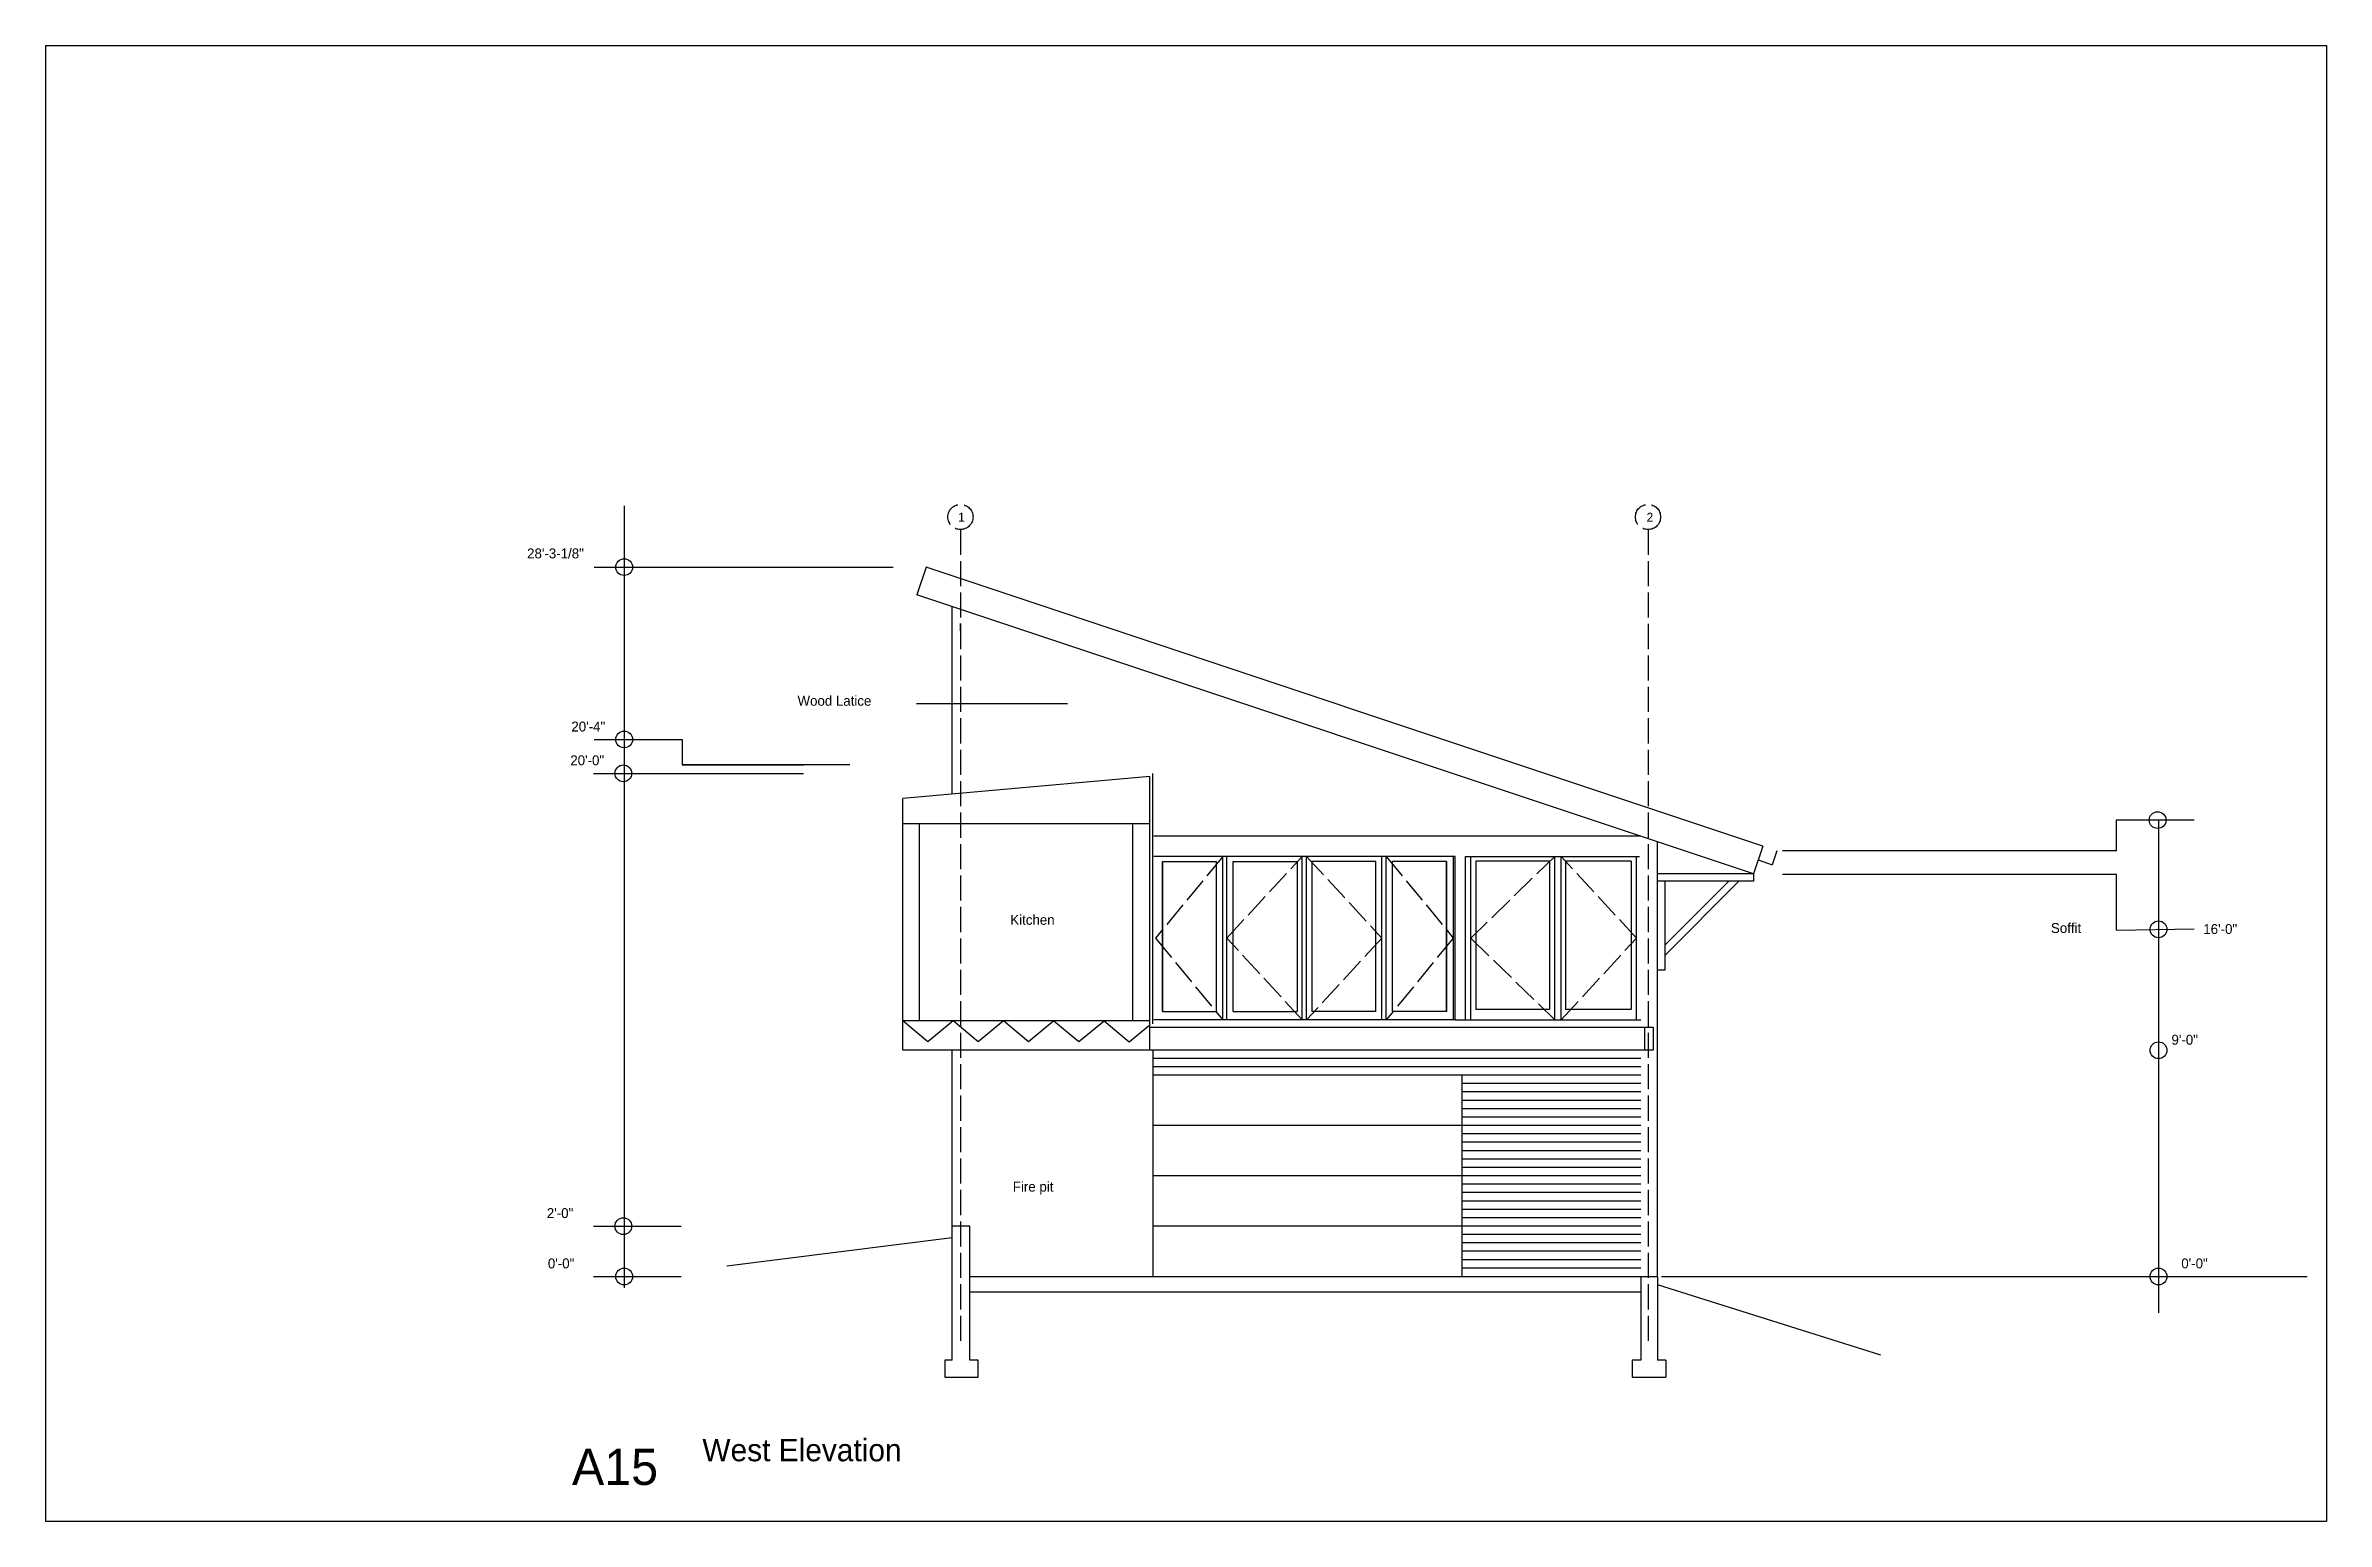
# Model space of a CAD drawing. Header units: inches. Extents: x -173 to 8050, y -1067 to 3486.
# Drawn here: x 4564 to 5652, y -308 to 396 of the extents above; entities that cross this region are included whole.
import ezdxf

# ---------------------------------------------------------------- set-up
doc = ezdxf.new("R2010")
doc.units = ezdxf.units.IN
doc.header["$MEASUREMENT"] = 0
doc.linetypes.add('ACAD_ISO02W100', pattern=[15, 12, -3])
for name, color, linetype in [('const', 7, 'Continuous'), ('e1', 7, 'Continuous'), ('e2', 251, 'Continuous'), ('glassSwing', 172, 'ACAD_ISO02W100'), ('grid', 252, 'ACAD_ISO02W100'), ('millwork', 253, 'Continuous'), ('walls', 7, 'Continuous')]:
    doc.layers.add(name, color=color, linetype=linetype)

msp = doc.modelspace()

# ---------------------------------------------------------------- texts
at = {"layer": 'const', "attachment_point": 1}
for s, insert, char_height, width in [('1', (4999.5, 173.3), 4.26, 1625.197), ('2', (5327.9, 173.3), 4.26, 1625.197), ('28\'-3-1/8"', (4793.9, 156.3), 4.74, 1805.775), ('Wood Latice', (4922.9, 86), 4.736, 1805.775), ('20\'-4"', (4815, 73.7), 4.74, 1805.775), ('20\'-0"', (4814.5, 57.6), 4.74, 1805.775), ('Kitchen', (5024.4, -18.5), 4.74, 1805.775), ('Soffit', (5520.8, -22.4), 4.74, 1805.775), ('16\'-0"', (5593.5, -22.9), 4.74, 1805.775), ('9\'-0"', (5578.3, -75.7), 4.74, 1805.775), ('Fire pit', (5025.6, -145.8), 4.74, 1805.775), ('2\'-0"', (4803.3, -158.4), 4.74, 1805.775), ('0\'-0"', (4803.8, -182.4), 4.74, 1805.775), ('0\'-0"', (5583, -182.4), 4.74, 1805.775), ('West Elevation', (4877.5, -268.5), 10.656, 4062.993), ('A15', (4815.3, -273.2), 17.26, 6582.049)]:
    msp.add_mtext(s, dxfattribs=dict(at, insert=insert, char_height=char_height, width=width))

# ---------------------------------------------------------------- linework, layer by layer
for p, q in [((4564.2, 396.2), (4564.2, -307.8)), ((4564.2, 396.2), (5652.2, 396.2)), ((5652.2, 396.2), (5652.2, -307.8)), ((5005.1, -167), (4996.6, -167)), ((4564.2, -307.8), (5652.2, -307.8))]:
    msp.add_line(p, q)
at = {"layer": 'e1'}
for p, q in [((4984.2, 147.4), (4979.8, 134.1)), ((5090.9, 25), (4973.1, 25)), ((5383.4, 14.3), (5379, 1)), ((5390.1, 12.1), (5387.9, 5.4)), ((5090.9, -72), (5331.1, -72)), ((5327.1, -83), (5327.1, -72)), ((5331.1, -72), (5331.1, -83))]:
    msp.add_line(p, q, dxfattribs=at)
at = {"layer": 'e2'}
for p, q in [((4840.2, 176.7), (4840.2, -196.5)), ((4825.9, 147.4), (4968.5, 147.4)), ((5000.6, 117), (5000.6, 120.5)), ((5000.6, 120.5), (5000.6, 117)), ((4825.9, 65.2), (4867.9, 65.2)), ((4867.9, 65.2), (4867.9, 53)), ((4825.5, 49), (4925.8, 49)), ((4947.8, 53), (4867.9, 53)), ((4867.9, 53), (4925.8, 53)), ((5552.1, 26.8), (5589.2, 26.8)), ((5552.1, 12.1), (5552.1, 26.8)), ((5572.1, 26.8), (5572.1, -208.4)), ((5325.1, 19), (5092.8, 19)), ((5552.1, 12.1), (5392.8, 12.1)), ((5236.6, 9.4), (5092.8, 9.4)), ((5097, -64.6), (5097, 6.9)), ((5097, 6.9), (5097, -64.6)), ((5097, 6.9), (5122.7, 6.9)), ((5122.7, -64.6), (5122.7, 6.9)), ((5125.7, -68.6), (5125.7, 9.4)), ((5127.7, -68.6), (5127.7, 9.4)), ((5130.7, -64.6), (5130.7, 6.9)), ((5130.7, 6.9), (5161.2, 6.9)), ((5161.2, 6.9), (5161.2, -64.6)), ((5163.7, -68.6), (5163.7, 9.4)), ((5165.7, -68.6), (5165.7, 9.4)), ((5168.2, 6.9), (5168.2, -64.6)), ((5198.7, 6.9), (5168.2, 6.9)), ((5198.7, -64.6), (5198.7, 6.9)), ((5201.7, -68.6), (5201.7, 9.4)), ((5203.7, -68.6), (5203.7, 9.4)), ((5206.7, -64.6), (5206.7, 6.9)), ((5232.5, 6.9), (5206.7, 6.9)), ((5232.5, 6.9), (5232.5, -64.6)), ((5232.5, -64.6), (5232.5, 6.9)), ((5235.7, 9.4), (5235.7, -68.6)), ((5236.6, -68.6), (5236.6, 9.4)), ((5241.6, -68.6), (5241.6, 9.4)), ((5241.6, 9.4), (5324.6, 9.4)), ((5244.1, -68.6), (5244.1, 9.4)), ((5244.1, 9.4), (5323.1, 9.4)), ((5246.4, 7.1), (5246.4, -63.6)), ((5281.6, 7.1), (5246.4, 7.1)), ((5281.6, 7.1), (5281.6, -63.6)), ((5284.1, -68.6), (5284.1, 9.4)), ((5287.1, -68.6), (5287.1, 9.4)), ((5289.3, 7.1), (5289.3, -63.6)), ((5320.6, 7.1), (5289.3, 7.1)), ((5320.6, 7.1), (5320.6, -63.6)), ((5323.1, -68.6), (5323.1, 9.4)), ((5379, 1), (5333.1, 1)), ((5552.1, 0.7), (5392.8, 0.7)), ((5552.1, -25.8), (5552.1, 0.7)), ((5379, -2.5), (5333.1, -2.5)), ((5552.1, -25.8), (5589.2, -25.1)), ((5097, -64.6), (5122.7, -64.6)), ((5130.7, -64.6), (5161.2, -64.6)), ((5198.7, -64.6), (5168.2, -64.6)), ((5232.5, -64.6), (5206.7, -64.6)), ((5281.6, -63.6), (5246.4, -63.6)), ((5320.6, -63.6), (5289.3, -63.6)), ((4985.1, -79), (4973.1, -69)), ((4997.1, -69), (4985.1, -79)), ((5009.1, -79), (4997.1, -69)), ((5021.1, -69), (5009.1, -79)), ((5033.1, -79), (5021.1, -69)), ((5045.1, -69), (5033.1, -79)), ((5057.1, -79), (5045.1, -69.2)), ((5069.1, -69.2), (5057.1, -79)), ((5081.1, -79.2), (5069.1, -69.2)), ((5090.9, -71.1), (5081.1, -79.2)), ((5236.6, -68.6), (5092.8, -68.6)), ((5236.6, -68.6), (5325.1, -68.6)), ((5244.1, -68.6), (5324.6, -68.6)), ((5327.1, -83), (5090.9, -83)), ((5325.1, -87), (5092.8, -87)), ((5325.1, -91), (5092.8, -91)), ((5240, -95), (5092.8, -95)), ((5325.1, -95), (5092.8, -95)), ((5240, -191), (5240, -95)), ((5325.1, -99), (5240, -99)), ((5325.1, -103), (5240, -103)), ((5325.1, -107), (5240, -107)), ((5240, -119), (5092.8, -119)), ((5325.1, -111), (5240, -111)), ((5325.1, -115), (5240, -115)), ((5325.1, -119), (5240, -119)), ((5325.1, -123), (5240, -123)), ((5325.1, -127), (5240, -127)), ((5325.1, -131), (5240, -131)), ((5325.1, -135), (5240, -135)), ((5325.1, -139), (5240, -139)), ((5240, -143), (5092.8, -143)), ((5325.1, -143), (5240, -143)), ((5325.1, -147), (5240, -147)), ((5325.1, -151), (5240, -151)), ((5325.1, -155), (5240, -155)), ((5325.1, -159), (5240, -159)), ((5325.1, -163), (5240, -163)), ((4825.5, -167), (4867.4, -167)), ((5240, -167), (5092.8, -167)), ((5325.1, -167), (5240, -167)), ((5325.1, -171), (5240, -171)), ((5325.1, -175), (5240, -175)), ((5325.1, -179), (5240, -179)), ((5325.1, -183), (5240, -183)), ((4825.5, -191), (4867.4, -191)), ((5325.1, -187), (5240, -187)), ((5335.1, -191), (5643, -191)), ((5557.4, -191), (5599.3, -191))]:
    msp.add_line(p, q, dxfattribs=at)
for centre in [(4840.2, 147.4), (4840.2, 65.2), (4839.8, 49), (5571.7, 26.7), (5572.1, -25.4), (5572.1, -83.1), (4839.8, -167), (4840.2, -191), (5572.1, -191)]:
    msp.add_circle(centre, 4, dxfattribs=at)
at = {"layer": 'glassSwing'}
for p, q in [((5125.7, 9.4), (5093.7, -29.6)), ((5127.7, -29.6), (5163.7, 9.4)), ((5165.7, 9.4), (5201.7, -29.6)), ((5203.7, 9.4), (5235.7, -29.6)), ((5284.1, 9.4), (5244.1, -29.6)), ((5323.1, -29.6), (5287.1, 9.4)), ((5093.7, -29.6), (5125.7, -68.6)), ((5163.7, -68.6), (5127.7, -29.6)), ((5201.7, -29.6), (5165.7, -68.6)), ((5235.7, -29.6), (5203.7, -68.6)), ((5244.1, -29.6), (5284.1, -68.6)), ((5287.1, -68.6), (5323.1, -29.6))]:
    msp.add_line(p, q, dxfattribs=at)
at = {"layer": 'grid'}
for p, q in [((5000.6, 165.3), (5000.6, -223.6)), ((5328.6, 165.3), (5328.6, -223.6))]:
    msp.add_line(p, q, dxfattribs=at)
for centre in [(5000.6, 171.3), (5328.6, 171.3)]:
    msp.add_circle(centre, 6, dxfattribs=at)
at = {"layer": 'millwork'}
for p, q in [((5092.4, -70.5), (5092.4, 49)), ((5379, 1), (5379, -2.5)), ((5336.6, -2.5), (5336.6, -44.9)), ((5372, -2.5), (5336.6, -37.9)), ((5367.1, -2.5), (5336.6, -33)), ((5336.6, -44.9), (5333.1, -44.9)), ((5092.4, -83), (5092.4, -191))]:
    msp.add_line(p, q, dxfattribs=at)
at = {"layer": 'walls'}
for p, q in [((5383.4, 14.3), (4984.2, 147.4)), ((5379, 1), (4979.8, 134.1)), ((4996.6, 39.1), (4996.6, 128.3)), ((4979.6, 82.4), (5051.6, 82.4)), ((5090.9, 47.5), (4973.1, 37)), ((5090.9, -83), (5090.9, 47.5)), ((4973.1, -83), (4973.1, 37)), ((4981.1, -69), (4981.1, 25)), ((5082.9, -69), (5082.9, 25)), ((5333.1, -191), (5333.1, 16.3)), ((5381.2, 7.7), (5387.9, 5.4)), ((5090.9, -69), (4973.1, -69)), ((5090.9, -83), (4973.1, -83)), ((4996.6, -172.5), (4996.6, -83)), ((5331.1, -83), (5327.1, -83)), ((4996.6, -172.5), (4889.1, -186.1)), ((4996.6, -231), (4996.6, -172.5)), ((5005.1, -231), (5005.1, -167)), ((5005.1, -191), (5333.1, -191)), ((5325.1, -191), (5325.1, -231)), ((5333.1, -191), (5333.1, -210.5)), ((5333.1, -193.8), (5333.1, -231)), ((5439.6, -228.5), (5333.1, -195)), ((5325.1, -198.5), (5005.1, -198.5)), ((4996.6, -231), (4993.1, -231)), ((4993.1, -231), (4993.1, -239)), ((4993.1, -239), (5009.1, -239)), ((5009.1, -231), (5005.1, -231)), ((5009.1, -239), (5009.1, -231)), ((5325.1, -231), (5321.1, -231)), ((5321.1, -231), (5321.1, -239)), ((5321.1, -239), (5337.1, -239)), ((5337.1, -231), (5333.1, -231)), ((5333.1, -239), (5337.1, -239)), ((5337.1, -231), (5337.1, -239))]:
    msp.add_line(p, q, dxfattribs=at)

msp.set_redraw_order([(e.dxf.handle, doc.entitydb.next_handle()) for e in msp.query("TEXT MTEXT ATTDEF DIMENSION ARC_DIMENSION")])  # texts and dimensions are drawn at this point

doc.saveas('drawing.dxf')
